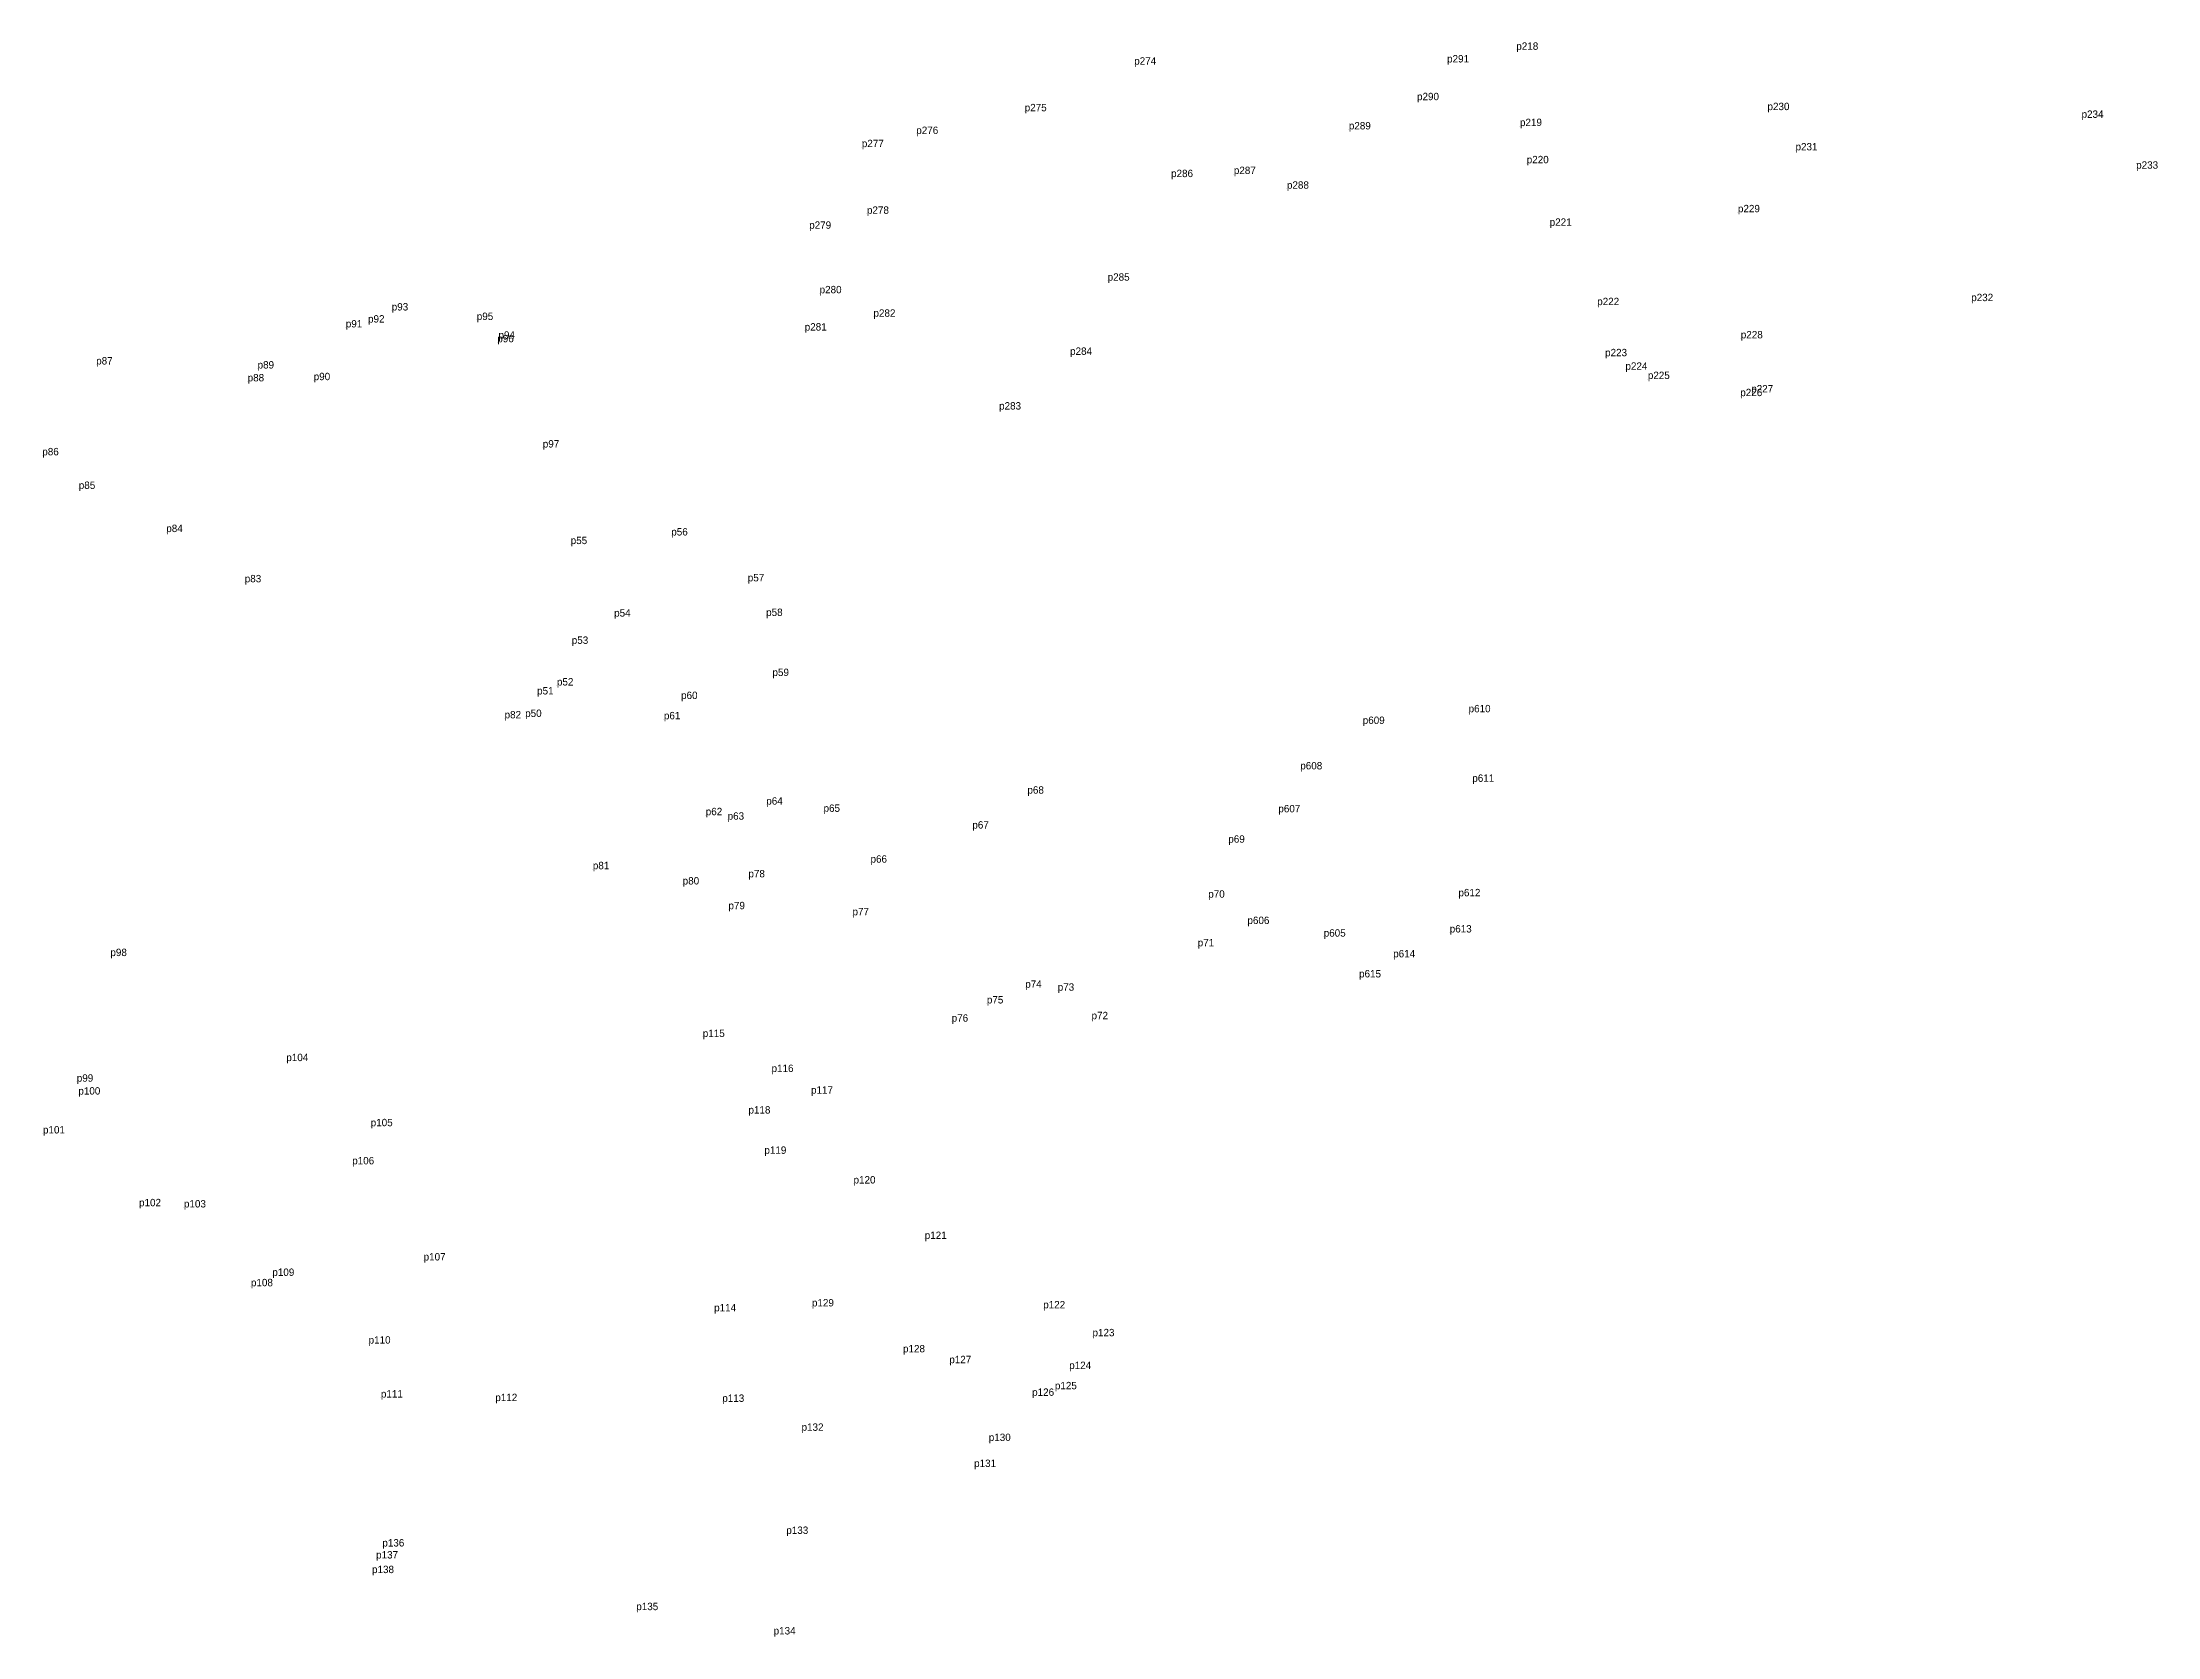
# Model space of a CAD drawing. Extents: x -2 to 54773767, y -1 to 183694297.
# Drawn here: x 548561 to 549077, y 1835406 to 1835795 of the extents above; entities that cross this region are included whole.
import ezdxf

# ---------------------------------------------------------------- set-up
doc = ezdxf.new("R2010")
doc.units = 0
doc.layers.add('Level 12', color=7, linetype='Continuous')
doc.layers.add('Level 7', color=7, linetype='Continuous')

msp = doc.modelspace()

# ---------------------------------------------------------------- texts
at = {"layer": 'Level 12'}
for s, p in [('p274', (548826.938, 1835789.823)), ('p291', (548903.238, 1835790.354)), ('p218', (548920.123, 1835793.444)), ('p290', (548895.905, 1835781.154)), ('p230', (548981.376, 1835778.727)), ('p275', (548800.233, 1835778.454)), ('p289', (548879.279, 1835774.028)), ('p219', (548921.012, 1835774.841)), ('p234', (549057.967, 1835776.85)), ('p277', (548760.51, 1835769.699)), ('p276', (548773.785, 1835772.917)), ('p231', (548988.214, 1835768.908)), ('p287', (548851.233, 1835763.14)), ('p220', (548922.665, 1835765.771)), ('p233', (549071.287, 1835764.444)), ('p286', (548835.928, 1835762.394)), ('p288', (548864.184, 1835759.569)), ('p278', (548761.756, 1835753.451)), ('p229', (548974.166, 1835753.821)), ('p279', (548747.671, 1835749.799)), ('p221', (548928.261, 1835750.521)), ('p280', (548750.215, 1835734.062)), ('p285', (548820.461, 1835737.137)), ('p232', (549031.061, 1835732.151)), ('p92', (548640.083, 1835726.924)), ('p93', (548645.863, 1835729.869)), ('p95', (548666.603, 1835727.558)), ('p282', (548763.346, 1835728.343)), ('p222', (548939.848, 1835731.167)), ('p91', (548634.662, 1835725.735)), ('p96', (548671.614, 1835722.12)), ('p94', (548671.896, 1835722.999)), ('p281', (548746.579, 1835724.976)), ('p228', (548974.869, 1835723.078)), ('p87', (548573.788, 1835716.696)), ('p284', (548811.295, 1835719.052)), ('p223', (548941.77, 1835718.709)), ('p88', (548610.729, 1835712.578)), ('p89', (548613.149, 1835715.715)), ('p90', (548626.838, 1835712.872)), ('p224', (548946.733, 1835715.411)), ('p225', (548952.2, 1835713.153)), ('p226', (548974.74, 1835708.975)), ('p227', (548977.413, 1835709.887)), ('p283', (548793.983, 1835705.713)), ('p97', (548682.701, 1835696.446)), ('p86', (548560.647, 1835694.55)), ('p85', (548569.546, 1835686.354)), ('p84', (548590.884, 1835675.828)), ('p55', (548689.512, 1835672.894)), ('p56', (548714.038, 1835674.992)), ('p83', (548610.02, 1835663.58)), ('p57', (548732.695, 1835663.799)), ('p54', (548700.106, 1835655.22)), ('p58', (548737.172, 1835655.373)), ('p53', (548689.769, 1835648.565)), ('p59', (548738.715, 1835640.714)), ('p51', (548681.316, 1835636.228)), ('p52', (548686.152, 1835638.411)), ('p60', (548716.428, 1835635.113)), ('p82', (548673.389, 1835630.393)), ('p50', (548678.407, 1835630.747)), ('p61', (548712.234, 1835630.178)), ('p609', (548882.67, 1835629.039)), ('p610', (548908.488, 1835631.882)), ('p608', (548867.437, 1835617.947)), ('p611', (548909.389, 1835614.922)), ('p64', (548737.205, 1835609.363)), ('p68', (548800.89, 1835612.039)), ('p62', (548722.445, 1835606.78)), ('p63', (548727.78, 1835605.689)), ('p65', (548751.168, 1835607.6)), ('p67', (548787.461, 1835603.521)), ('p607', (548862.088, 1835607.486)), ('p69', (548849.884, 1835600.077)), ('p81', (548694.909, 1835593.61)), ('p66', (548762.628, 1835595.204)), ('p80', (548716.822, 1835589.886)), ('p78', (548732.849, 1835591.62)), ('p79', (548727.978, 1835583.853)), ('p70', (548844.988, 1835586.668)), ('p612', (548906.01, 1835587.005)), ('p77', (548758.234, 1835582.366)), ('p606', (548854.55, 1835580.241)), ('p613', (548903.884, 1835578.18)), ('p98', (548577.253, 1835572.424)), ('p71', (548842.421, 1835574.801)), ('p605', (548873.153, 1835577.165)), ('p615', (548881.771, 1835567.215)), ('p614', (548890.092, 1835572.111)), ('p74', (548800.364, 1835564.702)), ('p73', (548808.281, 1835563.974)), ('p75', (548791, 1835560.872)), ('p72', (548816.527, 1835557.029)), ('p115', (548721.719, 1835552.693)), ('p76', (548782.422, 1835556.426)), ('p104', (548620.156, 1835546.807)), ('p99', (548569.056, 1835541.787)), ('p116', (548738.492, 1835544.156)), ('p100', (548569.441, 1835538.652)), ('p117', (548748.12, 1835538.873)), ('p105', (548640.734, 1835530.93)), ('p118', (548732.868, 1835534.023)), ('p101', (548560.812, 1835529.161)), ('p106', (548636.228, 1835521.637)), ('p119', (548736.748, 1835524.202)), ('p120', (548758.484, 1835516.961)), ('p102', (548584.234, 1835511.416)), ('p103', (548595.191, 1835511.117)), ('p121', (548775.847, 1835503.437)), ('p107', (548653.644, 1835498.19)), ('p108', (548611.527, 1835491.91)), ('p109', (548616.749, 1835494.435)), ('p114', (548724.496, 1835485.784)), ('p129', (548748.342, 1835486.981)), ('p122', (548804.744, 1835486.521)), ('p123', (548816.765, 1835479.709)), ('p110', (548640.225, 1835477.914)), ('p128', (548770.549, 1835475.787)), ('p127', (548781.84, 1835473.137)), ('p124', (548811.081, 1835471.725)), ('p111', (548643.22, 1835464.768)), ('p112', (548671.125, 1835463.887)), ('p126', (548802.047, 1835465.179)), ('p125', (548807.59, 1835466.782)), ('p113', (548726.48, 1835463.716)), ('p132', (548745.808, 1835456.649)), ('p130', (548791.468, 1835454.165)), ('p131', (548787.891, 1835447.832)), ('p136', (548643.575, 1835428.435)), ('p133', (548742.091, 1835431.509)), ('p137', (548642.05, 1835425.512)), ('p138', (548641.058, 1835421.946)), ('p135', (548705.499, 1835412.917)), ('p134', (548739.002, 1835406.984))]:
    msp.add_text(s, height=1.8, dxfattribs=at).set_placement(p)

# ---------------------------------------------------------------- linework, layer by layer
at = {"layer": 'Level 7'}
for p, q in [((548920.123, 1835793.444), (548920.123, 1835793.444)), ((548826.938, 1835789.823), (548826.938, 1835789.823)), ((548903.238, 1835790.354), (548903.238, 1835790.354)), ((548895.905, 1835781.154), (548895.905, 1835781.154)), ((548800.233, 1835778.454), (548800.233, 1835778.454)), ((548981.376, 1835778.727), (548981.376, 1835778.727)), ((549057.967, 1835776.85), (549057.967, 1835776.85)), ((548773.785, 1835772.917), (548773.785, 1835772.917)), ((548879.279, 1835774.028), (548879.279, 1835774.028)), ((548921.012, 1835774.841), (548921.012, 1835774.841)), ((548760.51, 1835769.699), (548760.51, 1835769.699)), ((548922.665, 1835765.771), (548922.665, 1835765.771)), ((548988.214, 1835768.908), (548988.214, 1835768.908)), ((548835.928, 1835762.394), (548835.928, 1835762.394)), ((548851.233, 1835763.14), (548851.233, 1835763.14)), ((549071.287, 1835764.444), (549071.287, 1835764.444)), ((548864.184, 1835759.569), (548864.184, 1835759.569)), ((548747.671, 1835749.799), (548747.671, 1835749.799)), ((548761.756, 1835753.451), (548761.756, 1835753.451)), ((548928.261, 1835750.521), (548928.261, 1835750.521)), ((548974.166, 1835753.821), (548974.166, 1835753.821)), ((548750.215, 1835734.062), (548750.215, 1835734.062)), ((548820.461, 1835737.137), (548820.461, 1835737.137)), ((548645.863, 1835729.869), (548645.863, 1835729.869)), ((548939.848, 1835731.167), (548939.848, 1835731.167)), ((549031.061, 1835732.151), (549031.061, 1835732.151)), ((548634.662, 1835725.735), (548634.662, 1835725.735)), ((548640.083, 1835726.924), (548640.083, 1835726.924)), ((548666.603, 1835727.558), (548666.603, 1835727.558)), ((548746.579, 1835724.976), (548746.579, 1835724.976)), ((548763.346, 1835728.343), (548763.346, 1835728.343)), ((548671.614, 1835722.12), (548671.614, 1835722.12)), ((548671.896, 1835722.999), (548671.896, 1835722.999)), ((548811.295, 1835719.052), (548811.295, 1835719.052)), ((548941.77, 1835718.709), (548941.77, 1835718.709)), ((548974.869, 1835723.078), (548974.869, 1835723.078)), ((548573.788, 1835716.696), (548573.788, 1835716.696)), ((548613.149, 1835715.715), (548613.149, 1835715.715)), ((548946.733, 1835715.411), (548946.733, 1835715.411)), ((548610.729, 1835712.578), (548610.729, 1835712.578)), ((548626.838, 1835712.872), (548626.838, 1835712.872)), ((548952.2, 1835713.153), (548952.2, 1835713.153)), ((548974.74, 1835708.975), (548974.74, 1835708.975)), ((548977.413, 1835709.887), (548977.413, 1835709.887)), ((548793.983, 1835705.713), (548793.983, 1835705.713)), ((548560.647, 1835694.55), (548560.647, 1835694.55)), ((548682.701, 1835696.446), (548682.701, 1835696.446)), ((548569.546, 1835686.354), (548569.546, 1835686.354)), ((548590.884, 1835675.828), (548590.884, 1835675.828)), ((548689.512, 1835672.894), (548689.512, 1835672.894)), ((548714.038, 1835674.992), (548714.038, 1835674.992)), ((548610.02, 1835663.58), (548610.02, 1835663.58)), ((548732.695, 1835663.799), (548732.695, 1835663.799)), ((548700.106, 1835655.22), (548700.106, 1835655.22)), ((548737.172, 1835655.373), (548737.172, 1835655.373)), ((548689.769, 1835648.565), (548689.769, 1835648.565)), ((548681.316, 1835636.228), (548681.316, 1835636.228)), ((548686.152, 1835638.411), (548686.152, 1835638.411)), ((548738.715, 1835640.714), (548738.715, 1835640.714)), ((548678.407, 1835630.747), (548678.407, 1835630.747)), ((548716.428, 1835635.113), (548716.428, 1835635.113)), ((548908.488, 1835631.882), (548908.488, 1835631.882)), ((548673.389, 1835630.393), (548673.389, 1835630.393)), ((548712.234, 1835630.178), (548712.234, 1835630.178)), ((548882.67, 1835629.039), (548882.67, 1835629.039)), ((548867.437, 1835617.947), (548867.437, 1835617.947)), ((548800.89, 1835612.039), (548800.89, 1835612.039)), ((548909.389, 1835614.922), (548909.389, 1835614.922)), ((548722.445, 1835606.78), (548722.445, 1835606.78)), ((548727.78, 1835605.689), (548727.78, 1835605.689)), ((548737.205, 1835609.363), (548737.205, 1835609.363)), ((548751.168, 1835607.6), (548751.168, 1835607.6)), ((548862.088, 1835607.486), (548862.088, 1835607.486)), ((548787.461, 1835603.521), (548787.461, 1835603.521)), ((548849.884, 1835600.077), (548849.884, 1835600.077)), ((548762.628, 1835595.204), (548762.628, 1835595.204)), ((548694.909, 1835593.61), (548694.909, 1835593.61)), ((548716.822, 1835589.886), (548716.822, 1835589.886)), ((548732.849, 1835591.62), (548732.849, 1835591.62)), ((548844.988, 1835586.668), (548844.988, 1835586.668)), ((548906.01, 1835587.005), (548906.01, 1835587.005)), ((548727.978, 1835583.853), (548727.978, 1835583.853)), ((548758.234, 1835582.366), (548758.234, 1835582.366)), ((548854.55, 1835580.241), (548854.55, 1835580.241)), ((548842.421, 1835574.801), (548842.421, 1835574.801)), ((548873.153, 1835577.165), (548873.153, 1835577.165)), ((548903.884, 1835578.18), (548903.884, 1835578.18)), ((548577.253, 1835572.424), (548577.253, 1835572.424)), ((548890.092, 1835572.111), (548890.092, 1835572.111)), ((548800.364, 1835564.702), (548800.364, 1835564.702)), ((548808.281, 1835563.974), (548808.281, 1835563.974)), ((548881.771, 1835567.215), (548881.771, 1835567.215)), ((548791, 1835560.872), (548791, 1835560.872)), ((548782.422, 1835556.426), (548782.422, 1835556.426)), ((548816.527, 1835557.029), (548816.527, 1835557.029)), ((548721.719, 1835552.693), (548721.719, 1835552.693)), ((548620.156, 1835546.807), (548620.156, 1835546.807)), ((548738.492, 1835544.156), (548738.492, 1835544.156)), ((548569.056, 1835541.787), (548569.056, 1835541.787)), ((548569.441, 1835538.652), (548569.441, 1835538.652)), ((548748.12, 1835538.873), (548748.12, 1835538.873)), ((548732.868, 1835534.023), (548732.868, 1835534.023)), ((548560.812, 1835529.161), (548560.812, 1835529.161)), ((548640.734, 1835530.93), (548640.734, 1835530.93)), ((548736.748, 1835524.202), (548736.748, 1835524.202)), ((548636.228, 1835521.637), (548636.228, 1835521.637)), ((548758.484, 1835516.961), (548758.484, 1835516.961)), ((548584.234, 1835511.416), (548584.234, 1835511.416)), ((548595.191, 1835511.117), (548595.191, 1835511.117)), ((548775.847, 1835503.437), (548775.847, 1835503.437)), ((548653.644, 1835498.19), (548653.644, 1835498.19)), ((548611.527, 1835491.91), (548611.527, 1835491.91)), ((548616.749, 1835494.435), (548616.749, 1835494.435)), ((548748.342, 1835486.981), (548748.342, 1835486.981)), ((548804.744, 1835486.521), (548804.744, 1835486.521)), ((548724.496, 1835485.784), (548724.496, 1835485.784)), ((548640.225, 1835477.914), (548640.225, 1835477.914)), ((548816.765, 1835479.709), (548816.765, 1835479.709)), ((548770.549, 1835475.787), (548770.549, 1835475.787)), ((548781.84, 1835473.137), (548781.84, 1835473.137)), ((548811.081, 1835471.725), (548811.081, 1835471.725)), ((548807.59, 1835466.782), (548807.59, 1835466.782)), ((548643.22, 1835464.768), (548643.22, 1835464.768)), ((548671.125, 1835463.887), (548671.125, 1835463.887)), ((548726.48, 1835463.716), (548726.48, 1835463.716)), ((548802.047, 1835465.179), (548802.047, 1835465.179)), ((548745.808, 1835456.649), (548745.808, 1835456.649)), ((548791.468, 1835454.165), (548791.468, 1835454.165)), ((548787.891, 1835447.832), (548787.891, 1835447.832)), ((548742.091, 1835431.509), (548742.091, 1835431.509)), ((548642.05, 1835425.512), (548642.05, 1835425.512)), ((548643.575, 1835428.435), (548643.575, 1835428.435)), ((548641.058, 1835421.946), (548641.058, 1835421.946)), ((548705.499, 1835412.917), (548705.499, 1835412.917)), ((548739.002, 1835406.984), (548739.002, 1835406.984))]:
    msp.add_line(p, q, dxfattribs=at)

msp.set_redraw_order([(e.dxf.handle, doc.entitydb.next_handle()) for e in msp.query("TEXT MTEXT ATTDEF DIMENSION ARC_DIMENSION")])  # texts and dimensions are drawn at this point

doc.saveas('drawing.dxf')
